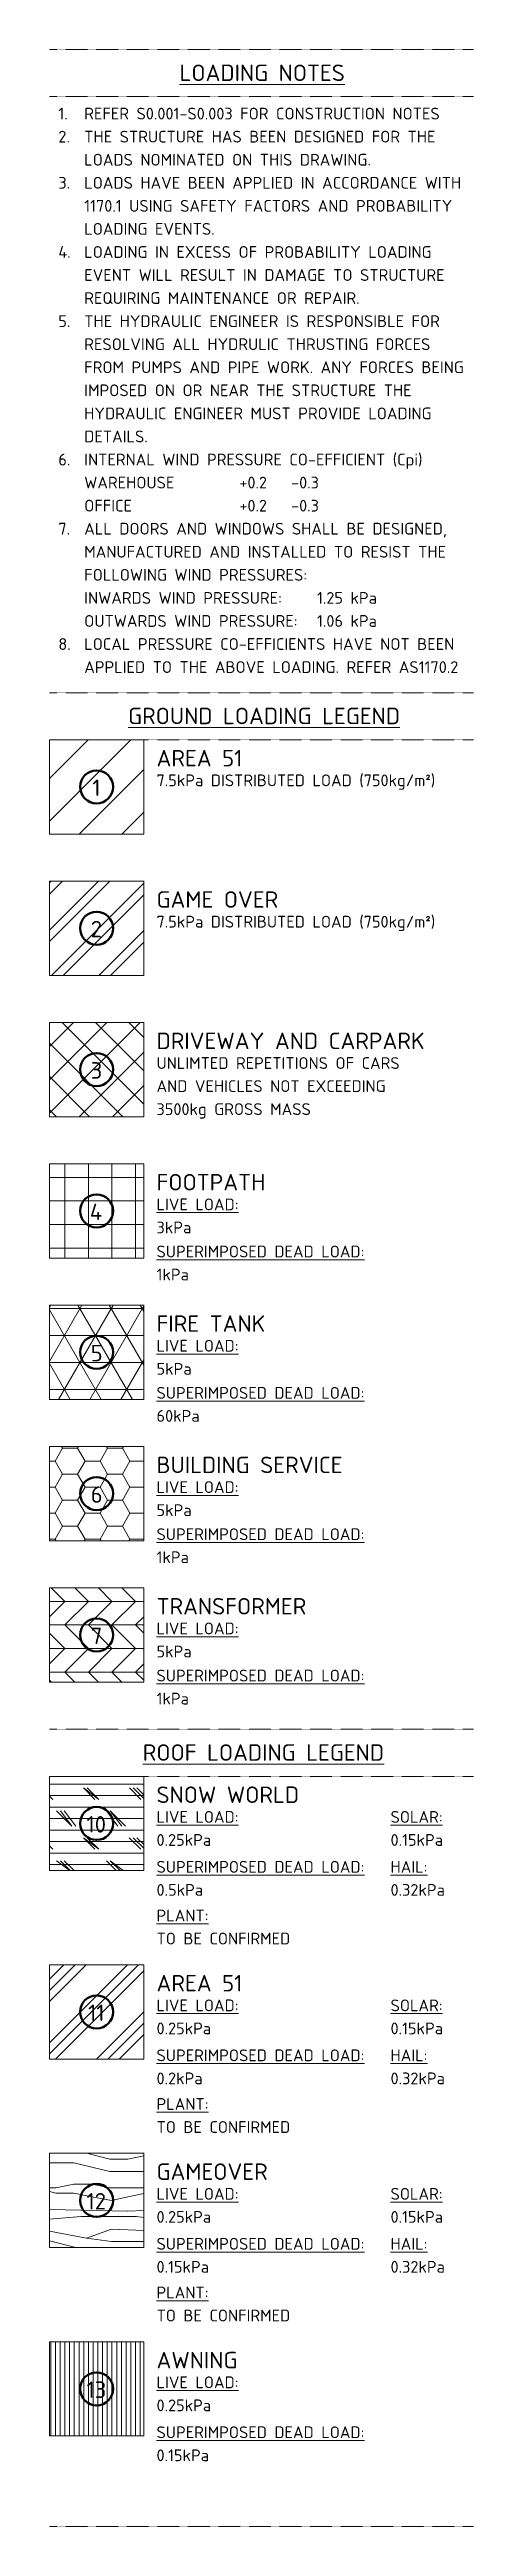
# Model space of a CAD drawing. Header units: millimetres. Extents: x 674 to 609626, y -20132 to 4061356.
# Drawn here: x 674 to 9674, y -20132 to 32438 of the extents above.
import ezdxf

# ---------------------------------------------------------------- set-up
doc = ezdxf.new("R2010")
doc.units = ezdxf.units.MM
doc.linetypes.add('Dash', pattern=[7, 5, -2])
for name, color, linetype, lineweight in [('A-000-T_TEXT', 231, 'Continuous', 13), ('A-010-M_LINE', 90, 'Continuous', 18), ('A-060-M_DETAIL', 3, 'Continuous', 25), ('Z-060-M_DETAIL', 92, 'Continuous', 25), ('Z-200_P_REF_PLANE', 111, 'Dash', 13)]:
    doc.layers.add(name, color=color, linetype=linetype, lineweight=lineweight)
doc.styles.add('ISOCPEUR', font='isocpeur.ttf', dxfattribs={"height": 250})
doc.styles.add('ISOCPEUR_1', font='isocpeur.ttf', dxfattribs={"height": 350})
doc.styles.add('ISOCPEUR_B', font='', dxfattribs={"height": 350})
doc.styles.get('ISOCPEUR_B').set_extended_font_data('ISOCPEUR', bold=True)

msp = doc.modelspace()

# ---------------------------------------------------------------- texts
at = {"layer": 'A-000-T_TEXT', "color": 7, "lineweight": 18, "attachment_point": 1}
for s, insert, char_height, width, style in [('\\LLOADING NOTES', (3434, 32119), 350, 4224.89, 'ISOCPEUR_B'), ('1.', (862, 31203), 250, 665.46, 'ISOCPEUR'), ('REFER S0.001-S0.003 FOR CONSTRUCTION NOTES ', (1411, 31203), 250, 9155.27, 'ISOCPEUR'), ('2.', (862, 30714), 250, 665.46, 'ISOCPEUR'), ('THE STRUCTURE HAS BEEN DESIGNED FOR THE ', (1411, 30714), 250, 8890.71, 'ISOCPEUR'), ('LOADS NOMINATED ON THIS DRAWING.', (1411, 30224), 250, 7038.82, 'ISOCPEUR'), ('3.', (862, 29735), 250, 665.46, 'ISOCPEUR'), ('LOADS HAVE BEEN APPLIED IN ACCORDANCE WITH ', (1411, 29735), 250, 9540.08, 'ISOCPEUR'), ('1170.1 USING SAFETY FACTORS AND PROBABILITY ', (1411, 29245), 250, 9395.78, 'ISOCPEUR'), ('LOADING EVENTS.', (1411, 28756), 250, 3238.82, 'ISOCPEUR'), ('4.', (862, 28266), 250, 665.46, 'ISOCPEUR'), ('LOADING IN EXCESS OF PROBABILITY LOADING ', (1411, 28266), 250, 8754.43, 'ISOCPEUR'), ('EVENT WILL RESULT IN DAMAGE TO STRUCTURE ', (1411, 27777), 250, 9171.3, 'ISOCPEUR'), ('REQUIRING MAINTENANCE OR REPAIR.', (1411, 27288), 250, 6774.26, 'ISOCPEUR'), ('5.', (862, 26798), 250, 665.46, 'ISOCPEUR'), ('THE HYDRAULIC ENGINEER IS RESPONSIBLE FOR ', (1411, 26798), 250, 8978.9, 'ISOCPEUR'), ('RESOLVING ALL HYDRULIC THRUSTING FORCES ', (1411, 26309), 250, 8762.44, 'ISOCPEUR'), ('FROM PUMPS AND PIPE WORK. ANY FORCES BEING ', (1411, 25819), 250, 9548.1, 'ISOCPEUR'), ('IMPOSED ON OR NEAR THE STRUCTURE THE ', (1411, 25330), 250, 8273.41, 'ISOCPEUR'), ('HYDRAULIC ENGINEER MUST PROVIDE LOADING ', (1411, 24840), 250, 8722.36, 'ISOCPEUR'), ('DETAILS.', (1411, 24351), 250, 1603.38, 'ISOCPEUR'), ('6.', (862, 23861), 250, 665.46, 'ISOCPEUR'), ('INTERNAL WIND PRESSURE CO-EFFICIENT (Cpi)', (1411, 23861), 250, 8449.79, 'ISOCPEUR'), ('WAREHOUSE', (1411, 23372), 250, 2244.72, 'ISOCPEUR'), ('^I^I^I', (3263, 23372), 250, 1747.68, 'ISOCPEUR'), ('+0.2', (4705, 23372), 250, 737.55, 'ISOCPEUR'), ('^I', (5314, 23372), 250, 593.25, 'ISOCPEUR'), ('-0.3', (5803, 23372), 250, 737.55, 'ISOCPEUR'), ('OFFICE', (1411, 22882), 250, 1194.51, 'ISOCPEUR'), ('^I^I^I^I^I', (2397, 22882), 250, 2797.89, 'ISOCPEUR'), ('+0.2', (4705, 22882), 250, 737.55, 'ISOCPEUR'), ('^I', (5314, 22882), 250, 593.25, 'ISOCPEUR'), ('-0.3', (5803, 22882), 250, 737.55, 'ISOCPEUR'), ('7.', (862, 22393), 250, 665.46, 'ISOCPEUR'), ('ALL DOORS AND WINDOWS SHALL BE DESIGNED, ', (1411, 22393), 250, 9147.25, 'ISOCPEUR'), ('MANUFACTURED AND INSTALLED TO RESIST THE ', (1411, 21903), 250, 9187.34, 'ISOCPEUR'), ('FOLLOWING WIND PRESSURES: ', (1411, 21414), 250, 5700, 'ISOCPEUR'), ('INWARDS WIND PRESSURE:', (1411, 20924), 250, 4898.31, 'ISOCPEUR'), ('^I^I', (5453, 20924), 250, 1090.29, 'ISOCPEUR'), ('1.25 kPa ', (6352, 20924), 250, 1715.61, 'ISOCPEUR'), ('OUTWARDS WIND PRESSURE: ', (1411, 20435), 250, 5475.53, 'ISOCPEUR'), ('^I', (5929, 20435), 250, 513.08, 'ISOCPEUR'), ('1.06 kPa', (6352, 20435), 250, 1531.22, 'ISOCPEUR'), ('8.', (862, 19945), 250, 665.46, 'ISOCPEUR'), ('APPLIED TO THE ABOVE LOADING. REFER AS1170.2', (1411, 19456), 250, 9355.69, 'ISOCPEUR'), ('LOCAL PRESSURE CO-EFFICIENTS HAVE NOT BEEN ', (1411, 19945), 250, 9435.86, 'ISOCPEUR'), ('\\LGROUND LOADING LEGEND', (2342, 18469), 350, 6862.44, 'ISOCPEUR_B'), ('AREA 51', (2946, 17573), 350, 2180.59, 'ISOCPEUR_1'), ('7.5kPa DISTRIBUTED LOAD (750kg/m²)', (2946, 17052), 250, 7030.8, 'ISOCPEUR'), ('GAME OVER', (2946, 14573), 350, 3038.4, 'ISOCPEUR_1'), ('7.5kPa DISTRIBUTED LOAD (750kg/m²)', (2946, 14052), 250, 7030.8, 'ISOCPEUR'), ('DRIVEWAY AND CARPARK', (2946, 11573), 350, 6774.26, 'ISOCPEUR_1'), ('UNLIMTED REPETITIONS OF CARS ', (2946, 11052), 250, 6197.04, 'ISOCPEUR'), ('AND VEHICLES NOT EXCEEDING ', (2946, 10563), 250, 5868.35, 'ISOCPEUR'), ('3500kg GROSS MASS', (2946, 10074), 250, 3896.2, 'ISOCPEUR'), ('FOOTPATH', (2946, 8573), 350, 2749.79, 'ISOCPEUR_1'), ('\\LLIVE LOAD:', (2946, 8052), 250, 2036.29, 'ISOCPEUR'), ('3kPa', (2946, 7563), 250, 889.87, 'ISOCPEUR'), ('\\LSUPERIMPOSED DEAD LOAD:', (2946, 7052), 250, 5114.77, 'ISOCPEUR'), ('1kPa', (2946, 6563), 250, 825.74, 'ISOCPEUR'), ('FIRE TANK', (2946, 5573), 350, 2741.77, 'ISOCPEUR_1'), ('\\LLIVE LOAD:', (2946, 5052), 250, 2036.29, 'ISOCPEUR'), ('5kPa', (2946, 4563), 250, 889.87, 'ISOCPEUR'), ('\\LSUPERIMPOSED DEAD LOAD:', (2946, 4052), 250, 5114.77, 'ISOCPEUR'), ('60kPa', (2946, 3563), 250, 1106.33, 'ISOCPEUR'), ('BUILDING SERVICE', (2946, 2573), 350, 4625.74, 'ISOCPEUR_1'), ('\\LLIVE LOAD:', (2946, 2052), 250, 2036.29, 'ISOCPEUR'), ('\\LSUPERIMPOSED DEAD LOAD:', (2946, 1052), 250, 5114.77, 'ISOCPEUR'), ('5kPa', (2946, 1563), 250, 889.87, 'ISOCPEUR'), ('1kPa', (2946, 563), 250, 825.74, 'ISOCPEUR'), ('TRANSFORMER', (2946, -427), 350, 3775.95, 'ISOCPEUR_1'), ('\\LLIVE LOAD:', (2946, -948), 250, 2036.29, 'ISOCPEUR'), ('5kPa', (2946, -1437), 250, 889.87, 'ISOCPEUR'), ('\\LSUPERIMPOSED DEAD LOAD:', (2946, -1948), 250, 5114.77, 'ISOCPEUR'), ('1kPa', (2946, -2437), 250, 825.74, 'ISOCPEUR'), ('\\LROOF LOADING LEGEND', (2653, -3531), 350, 6108.86, 'ISOCPEUR_B'), ('SNOW WORLD', (2946, -4427), 350, 3567.51, 'ISOCPEUR_1'), ('\\LLIVE LOAD:', (2946, -4948), 250, 2036.29, 'ISOCPEUR'), ('\\LSOLAR:', (7914, -4948), 250, 1298.73, 'ISOCPEUR'), ('0.25kPa', (2946, -5437), 250, 1410.97, 'ISOCPEUR'), ('0.15kPa', (7914, -5437), 250, 1346.84, 'ISOCPEUR'), ('\\LSUPERIMPOSED DEAD LOAD:', (2946, -6008), 250, 5114.77, 'ISOCPEUR'), ('\\LHAIL:', (7914, -6008), 250, 905.91, 'ISOCPEUR'), ('0.5kPa', (2946, -6497), 250, 1194.51, 'ISOCPEUR'), ('0.32kPa', (7914, -6497), 250, 1410.97, 'ISOCPEUR'), ('\\LPLANT:', (2946, -7041), 250, 1298.73, 'ISOCPEUR'), ('TO BE CONFIRMED', (2946, -7530), 250, 3278.9, 'ISOCPEUR'), ('AREA 51', (2946, -8427), 350, 2180.59, 'ISOCPEUR_1'), ('\\LLIVE LOAD:', (2946, -8948), 250, 2036.29, 'ISOCPEUR'), ('0.25kPa', (2946, -9437), 250, 1410.97, 'ISOCPEUR'), ('\\LSOLAR:', (7914, -8948), 250, 1298.73, 'ISOCPEUR'), ('0.15kPa', (7914, -9437), 250, 1346.84, 'ISOCPEUR'), ('\\LSUPERIMPOSED DEAD LOAD:', (2946, -10008), 250, 5114.77, 'ISOCPEUR'), ('0.2kPa', (2946, -10497), 250, 1194.51, 'ISOCPEUR'), ('\\LHAIL:', (7914, -10008), 250, 905.91, 'ISOCPEUR'), ('0.32kPa', (7914, -10497), 250, 1410.97, 'ISOCPEUR'), ('\\LPLANT:', (2946, -11041), 250, 1298.73, 'ISOCPEUR'), ('TO BE CONFIRMED', (2946, -11530), 250, 3278.9, 'ISOCPEUR'), ('GAMEOVER', (2946, -12427), 350, 2781.86, 'ISOCPEUR_1'), ('\\LLIVE LOAD:', (2946, -12948), 250, 2036.29, 'ISOCPEUR'), ('\\LSOLAR:', (7914, -12948), 250, 1298.73, 'ISOCPEUR'), ('0.25kPa', (2946, -13437), 250, 1410.97, 'ISOCPEUR'), ('0.15kPa', (7914, -13437), 250, 1346.84, 'ISOCPEUR'), ('\\LSUPERIMPOSED DEAD LOAD:', (2946, -14008), 250, 5114.77, 'ISOCPEUR'), ('\\LHAIL:', (7914, -14008), 250, 905.91, 'ISOCPEUR'), ('0.15kPa', (2946, -14497), 250, 1346.84, 'ISOCPEUR'), ('0.32kPa', (7914, -14497), 250, 1410.97, 'ISOCPEUR'), ('\\LPLANT:', (2946, -15041), 250, 1298.73, 'ISOCPEUR'), ('TO BE CONFIRMED', (2946, -15530), 250, 3278.9, 'ISOCPEUR'), ('AWNING', (2946, -16427), 350, 2020.25, 'ISOCPEUR_1'), ('\\LLIVE LOAD:', (2946, -16948), 250, 2036.29, 'ISOCPEUR'), ('0.25kPa', (2946, -17437), 250, 1410.97, 'ISOCPEUR'), ('\\LSUPERIMPOSED DEAD LOAD:', (2946, -18008), 250, 5114.77, 'ISOCPEUR'), ('0.15kPa', (2946, -18497), 250, 1346.84, 'ISOCPEUR')]:
    msp.add_mtext(s, dxfattribs=dict(at, insert=insert, char_height=char_height, width=width, style=style))
at = {"layer": 'A-060-M_DETAIL', "lineweight": 13, "char_height": 350, "attachment_point": 1, "style": 'ISOCPEUR_1'}
for s, insert, width in [('1', (1582, 16945), 216.46), ('2', (1549, 13945), 296.62), ('3', (1549, 10945), 296.62), ('4', (1529, 7945), 344.73), ('5', (1549, 4945), 296.62), ('6', (1549, 1945), 296.62), ('7', (1549, -1055), 296.62), ('10', (1459, -5055), 513.08), ('11', (1492, -9055), 432.91), ('12', (1459, -13055), 513.08), ('13', (1459, -17055), 513.08)]:
    msp.add_mtext(s, dxfattribs=dict(at, insert=insert, width=width))

# ---------------------------------------------------------------- blocks, each defined once
blk = doc.blocks.new('NRP_Load Tag _v2_ - NRP_Load Tag-532938-_0_0_ LOADING PLAN')
at = {"layer": 'A-060-M_DETAIL', "lineweight": 50}
for start, end in [(360, 180), (180, 0)]:
    blk.add_arc((1674, 16788), 350, start, end, dxfattribs=at)

# ---------------------------------------------------------------- hatches: boundary and pattern name
at = {"layer": 'Z-060-M_DETAIL', "lineweight": 18}
h = msp.add_hatch(dxfattribs=at)
h.set_pattern_fill('FP_1', color=240, style=0, pattern_type=2)
h.set_pattern_definition([(45, (0, 0), (-452.548, 452.548), [])])
h.paths.add_polyline_path([(674, 17788), (674, 15788), (2674, 15788), (2674, 17788)])
h = msp.add_hatch(dxfattribs=at)
h.set_pattern_fill('FP_2', color=94, style=0, pattern_type=2)
h.set_pattern_definition([(45, (0, 0), (-502.894, 502.894), []), (45, (0, 762), (-502.894, 502.894), [])])
h.paths.add_polyline_path([(674, 14788), (674, 12788), (2674, 12788), (2674, 14788)])
h = msp.add_hatch(dxfattribs=at)
h.set_pattern_fill('FP_3', color=150, style=0, pattern_type=2)
h.set_pattern_definition([(45, (0, 0), (-353.553, 353.553), []), (135, (0, 0), (-353.553, -353.553), [])])
h.paths.add_polyline_path([(674, 11788), (674, 9788), (2674, 9788), (2674, 11788)])
h = msp.add_hatch(dxfattribs=at)
h.set_pattern_fill('FP_4', color=30, style=0, pattern_type=2)
h.set_pattern_definition([(0, (0, 0), (0, 500), []), (90, (0, 0), (-500, 3e-14), [])])
h.paths.add_polyline_path([(674, 8788), (674, 6788), (2674, 6788), (2674, 8788)])
h = msp.add_hatch(dxfattribs=at)
h.set_pattern_fill('FP_5', color=133, style=0, pattern_type=2)
h.set_pattern_definition([(0, (0, 0), (0, 571.5), []), (60, (0, 0), (-494.934, 285.75), []), (120, (0, 0), (-494.934, -285.75), [])])
h.paths.add_polyline_path([(674, 5788), (674, 3788), (2674, 3788), (2674, 5788)])
h = msp.add_hatch(dxfattribs=at)
h.set_pattern_fill('FP_6', color=190, style=0, pattern_type=2)
h.set_pattern_definition([(0, (0, 0), (476.25, 274.963), [317.5, -635]), (120, (0, 0), (-476.25, 274.963), [317.5, -635]), (60, (0, 0), (6e-05, 549.926), [0, -635, 317.5, 0])])
h.paths.add_polyline_path([(674, 2788), (674, 788), (2674, 788), (2674, 2788)])
h = msp.add_hatch(dxfattribs=at)
h.set_pattern_fill('FP_7', color=12, style=0, pattern_type=2)
h.set_pattern_definition([(0, (0, 0), (0, 499.8), []), (315, (0, 0), (499.8, 0), [706.82, -706.82]), (45, (0, 0), (499.8, 0), [706.82, -706.82])])
h.paths.add_polyline_path([(674, -212), (674, -2212), (2674, -2212), (2674, -212)])
h = msp.add_hatch(dxfattribs=at)
h.set_pattern_fill('FP_8', color=40, style=0, pattern_type=2)
h.set_pattern_definition([(135, (6340, 6909), (8128, -16256), [459.8, -11035]), (143.13, (6339.8, 5933.4), (8127.99, -8128.01), [406.4, -40233.6]), (135, (6340, 4877), (8128, -16256), [459.8, -11035]), (143.13, (6339.8, 3901.4), (8127.99, -8128.01), [406.4, -40233.6]), (135, (6340, 2845), (8128, -16256), [459.8, -11035]), (135, (6340, 1869.4), (8128, -16256), [344.8, -11150]), (126.87, (6339.8, 812.8), (16256.04, -24383.97), [406.4, -40233.6]), (135, (6177, 0), (8128, -16256), [115, -11379.8]), (135, (6258.6, 7965.4), (8128, -16256), [230, -11264.8]), (126.87, (6258.6, 6908.8), (16256.04, -24383.97), [406.4, -40233.6]), (135, (6258.6, 5933.4), (8128, -16256), [344.8, -11150]), (126.87, (6258.6, 4876.8), (16256.04, -24383.97), [406.4, -40233.6]), (135, (6258.6, 3901.4), (8128, -16256), [344.8, -11150]), (126.87, (6258.6, 2844.8), (16256.04, -24383.97), [406.4, -40233.6]), (135, (6258.6, 1869.4), (8128, -16256), [344.8, -11150]), (126.87, (6258.6, 812.8), (16256.04, -24383.97), [406.4, -40233.6]), (153.435, (6177.3, 7965.4), (8128, -8128), [181.8, -17993]), (126.87, (6177.3, 6908.8), (16256.04, -24383.97), [406.4, -40233.6]), (135, (6177, 5933.4), (8128, -16256), [344.8, -11150]), (126.87, (6177.3, 4876.8), (16256.04, -24383.97), [406.4, -40233.6]), (135, (6177, 3901.4), (8128, -16256), [344.8, -11150]), (126.87, (6177.3, 2844.8), (16256.04, -24383.97), [406.4, -40233.6]), (135, (6177, 1869.4), (8128, -16256), [344.8, -11150]), (126.87, (6177.3, 812.8), (16256.04, -24383.97), [406.4, -40233.6]), (0, (0, 244), (0, 8128), []), (0, (0, 488), (0, 8128), []), (0, (0, 731.5), (0, 8128), []), (0, (0, 975), (0, 8128), []), (0, (0, 1219), (0, 8128), []), (0, (0, 1463), (0, 8128), []), (0, (0, 1707), (0, 8128), []), (0, (0, 2032), (0, 8128), []), (0, (0, 2276), (0, 8128), []), (0, (0, 2520), (0, 8128), []), (0, (0, 2763.5), (0, 8128), []), (0, (0, 3007), (0, 8128), []), (0, (0, 3251), (0, 8128), []), (0, (0, 3495), (0, 8128), []), (0, (0, 3739), (0, 8128), []), (0, (0, 4064), (0, 8128), []), (0, (0, 4308), (0, 8128), []), (0, (0, 4552), (0, 8128), []), (0, (0, 4795.5), (0, 8128), []), (0, (0, 5039), (0, 8128), []), (0, (0, 5283), (0, 8128), []), (0, (0, 5527), (0, 8128), []), (0, (0, 5771), (0, 8128), []), (0, (0, 6096), (0, 8128), []), (0, (0, 6340), (0, 8128), []), (0, (0, 6584), (0, 8128), []), (0, (0, 6827.5), (0, 8128), []), (0, (0, 7071), (0, 8128), []), (0, (0, 7315), (0, 8128), []), (0, (0, 7559), (0, 8128), []), (0, (0, 7803), (0, 8128), []), (135, (731.5, 325), (8128, -16256), [345, -11150]), (135, (81, 0), (8128, -16256), [115, -11379.8]), (135, (650, 325), (8128, -16256), [345, -11150]), (135, (569, 325), (8128, -16256), [345, -11150]), (135, (1707, 325), (8128, -16256), [345, -11150]), (153.435, (1138, 0), (8128, -8128), [181.8, -17993]), (143.13, (1706.9, 325.1), (8128, -8128), [406.4, -40233.6]), (153.435, (1056.6, 0), (8128, -8128), [181.8, -17993]), (135, (1625.6, 325), (8128, -16256), [345, -11150]), (153.435, (975.4, 0), (8128, -8128), [181.8, -17993]), (135, (731.5, 1382), (8128, -16256), [345, -11150]), (135, (244, 1869.4), (8128, -16256), [345, -11150]), (126.87, (243.8, 812.8), (16256.04, -24383.97), [406.4, -40233.6]), (135, (162.6, 1869.4), (8128, -16256), [230, -11264.8]), (135, (650, 1382), (8128, -16256), [345, -11150]), (123.69, (162.6, 812.8), (8128, -16256), [293, -29012.9]), (135, (81, 1869.4), (8128, -16256), [115, -11379.8]), (135, (569, 1382), (8128, -16256), [345, -11150]), (116.565, (81.3, 812.8), (8128, -24384), [181.8, -17993]), (135, (1219, 1869.4), (8128, -16256), [345, -11150]), (135, (1707, 1382), (8128, -16256), [345, -11150]), (126.87, (1219.2, 812.8), (16256.04, -24383.97), [406.4, -40233.6]), (135, (1138, 1869.4), (8128, -16256), [345, -11150]), (143.13, (1706.9, 1381.8), (8128, -8128), [406.4, -40233.6]), (126.87, (1138, 812.8), (16256.04, -24383.97), [406.4, -40233.6]), (143.13, (1138, 1869.4), (8128, -8128), [406.4, -40233.6]), (135, (1625.6, 1382), (8128, -16256), [345, -11150]), (135, (1138, 813), (8128, -16256), [459.8, -11035]), (135, (4226.6, 1869.4), (8128, -16256), [345, -11150]), (126.87, (4226.6, 812.8), (16256.04, -24383.97), [406.4, -40233.6]), (135, (4064, 0), (8128, -16256), [115, -11379.8]), (135, (4145, 1869.4), (8128, -16256), [345, -11150]), (126.87, (4145.3, 812.8), (16256.04, -24383.97), [406.4, -40233.6]), (135, (3983, 0), (8128, -16256), [115, -11379.8]), (135, (2763.5, 325), (8128, -16256), [345, -11150]), (135, (2113, 0), (8128, -16256), [115, -11379.8]), (135, (2682, 325), (8128, -16256), [345, -11150]), (135, (2032, 0), (8128, -16256), [115, -11379.8]), (135, (2601, 325), (8128, -16256), [345, -11150]), (135, (1951, 0), (8128, -16256), [115, -11379.8]), (135, (3739, 325), (8128, -16256), [345, -11150]), (153.435, (3170, 0), (8128, -8128), [181.8, -17993]), (143.13, (3738.9, 325.1), (8128, -8128), [406.4, -40233.6]), (153.435, (3088.6, 0), (8128, -8128), [181.8, -17993]), (135, (3657.6, 325), (8128, -16256), [345, -11150]), (153.435, (3007.4, 0), (8128, -8128), [181.8, -17993]), (143.13, (2275.8, 1869.4), (8128, -8128), [406.4, -40233.6]), (135, (2763.5, 1382), (8128, -16256), [345, -11150]), (135, (2276, 813), (8128, -16256), [459.8, -11035]), (135, (2194.6, 1869.4), (8128, -16256), [345, -11150]), (135, (2682, 1382), (8128, -16256), [345, -11150]), (126.87, (2194.6, 812.8), (16256.04, -24383.97), [406.4, -40233.6]), (135, (2113, 1869.4), (8128, -16256), [345, -11150]), (135, (2601, 1382), (8128, -16256), [345, -11150]), (126.87, (2113.3, 812.8), (16256.04, -24383.97), [406.4, -40233.6]), (135, (3251, 1869.4), (8128, -16256), [345, -11150]), (135, (3739, 1382), (8128, -16256), [345, -11150]), (126.87, (3251.2, 812.8), (16256.04, -24383.97), [406.4, -40233.6]), (135, (3170, 1869.4), (8128, -16256), [345, -11150]), (143.13, (3738.9, 1381.8), (8128, -8128), [406.4, -40233.6]), (126.87, (3170, 812.8), (16256.04, -24383.97), [406.4, -40233.6]), (143.13, (3170, 1869.4), (8128, -8128), [406.4, -40233.6]), (135, (3657.6, 1382), (8128, -16256), [345, -11150]), (135, (3170, 813), (8128, -16256), [459.8, -11035]), (153.435, (5202, 0), (8128, -8128), [181.8, -17993]), (153.435, (5120.6, 0), (8128, -8128), [181.8, -17993]), (135, (4795.5, 325), (8128, -16256), [345, -11150]), (135, (4145, 0), (8128, -16256), [115, -11379.8]), (135, (4714, 325), (8128, -16256), [345, -11150]), (135, (4633, 325), (8128, -16256), [345, -11150]), (153.435, (5039.4, 0), (8128, -8128), [181.8, -17993]), (135, (5771, 325), (8128, -16256), [345, -11150]), (143.13, (5770.9, 325.1), (8128, -8128), [406.4, -40233.6]), (135, (6096, 0), (8128, -16256), [115, -11379.8]), (135, (5689.6, 325), (8128, -16256), [345, -11150]), (135, (6015, 0), (8128, -16256), [115, -11379.8]), (135, (5283, 1869.4), (8128, -16256), [344.8, -11150]), (126.87, (5283.2, 812.8), (16256.04, -24383.97), [406.4, -40233.6]), (135, (5202, 1869.4), (8128, -16256), [344.8, -11150]), (126.87, (5202, 812.8), (16256.04, -24383.97), [406.4, -40233.6]), (143.13, (5202, 1869.4), (8127.99, -8128.01), [406.4, -40233.6]), (135, (5202, 813), (8128, -16256), [459.8, -11035]), (143.13, (4307.8, 1869.4), (8128, -8128), [406.4, -40233.6]), (135, (4795.5, 1382), (8128, -16256), [345, -11150]), (126.87, (4307.8, 812.8), (16256.04, -24383.97), [406.4, -40233.6]), (135, (4714, 1382), (8128, -16256), [345, -11150]), (135, (4633, 1382), (8128, -16256), [345, -11150]), (135, (5771, 1382), (8128, -16256), [344.8, -11150]), (143.13, (5770.9, 1381.8), (8127.99, -8128.01), [406.4, -40233.6]), (135, (5689.6, 1382), (8128, -16256), [344.8, -11150]), (126.87, (1219.2, 4876.8), (16256.04, -24383.97), [406.4, -40233.6]), (126.87, (243.8, 4876.8), (16256.04, -24383.97), [406.4, -40233.6]), (126.87, (1138, 4876.8), (16256.04, -24383.97), [406.4, -40233.6]), (123.69, (162.6, 4876.8), (8128, -16256), [293, -29012.9]), (135, (1138, 4877), (8128, -16256), [459.8, -11035]), (135, (731.5, 3414), (8128, -16256), [344.8, -11150]), (135, (731.5, 2357), (8128, -16256), [345, -11150]), (126.87, (243.8, 2844.8), (16256.04, -24383.97), [406.4, -40233.6]), (135, (650, 3414), (8128, -16256), [344.8, -11150]), (123.69, (162.6, 2844.8), (8128, -16256), [293, -29012.9]), (135, (650, 2357), (8128, -16256), [345, -11150]), (135, (569, 3414), (8128, -16256), [344.8, -11150]), (116.565, (81.3, 2844.8), (8128, -24384), [181.8, -17993]), (135, (569, 2357), (8128, -16256), [345, -11150]), (135, (1707, 3414), (8128, -16256), [344.8, -11150]), (126.87, (1219.2, 2844.8), (16256.04, -24383.97), [406.4, -40233.6]), (135, (1707, 2357), (8128, -16256), [345, -11150]), (143.13, (1706.9, 3413.8), (8127.99, -8128.01), [406.4, -40233.6]), (126.87, (1138, 2844.8), (16256.04, -24383.97), [406.4, -40233.6]), (143.13, (1706.9, 2357.1), (8128, -8128), [406.4, -40233.6]), (135, (1625.6, 3414), (8128, -16256), [344.8, -11150]), (135, (1138, 2845), (8128, -16256), [459.8, -11035]), (135, (1625.6, 2357), (8128, -16256), [345, -11150]), (135, (731.5, 4389), (8128, -16256), [344.8, -11150]), (135, (244, 3901.4), (8128, -16256), [344.8, -11150]), (135, (650, 4389), (8128, -16256), [344.8, -11150]), (135, (162.6, 3901.4), (8128, -16256), [230, -11264.8]), (116.565, (81.3, 4876.8), (8128, -24384), [181.8, -17993]), (135, (569, 4389), (8128, -16256), [344.8, -11150]), (135, (81, 3901.4), (8128, -16256), [115, -11379.8]), (135, (1707, 4389), (8128, -16256), [344.8, -11150]), (135, (1219, 3901.4), (8128, -16256), [344.8, -11150]), (143.13, (1706.9, 4389.1), (8127.99, -8128.01), [406.4, -40233.6]), (135, (1138, 3901.4), (8128, -16256), [344.8, -11150]), (135, (1625.6, 4389), (8128, -16256), [344.8, -11150]), (143.13, (1138, 3901.4), (8127.99, -8128.01), [406.4, -40233.6]), (135, (1707, 6421), (8128, -16256), [344.8, -11150]), (135, (731.5, 6421), (8128, -16256), [344.8, -11150]), (143.13, (1706.9, 6421.1), (8127.99, -8128.01), [406.4, -40233.6]), (135, (650, 6421), (8128, -16256), [344.8, -11150]), (135, (1625.6, 6421), (8128, -16256), [344.8, -11150]), (135, (569, 6421), (8128, -16256), [344.8, -11150]), (135, (731.5, 5446), (8128, -16256), [344.8, -11150]), (135, (244, 5933.4), (8128, -16256), [344.8, -11150]), (135, (162.6, 5933.4), (8128, -16256), [230, -11264.8]), (135, (650, 5446), (8128, -16256), [344.8, -11150]), (135, (81, 5933.4), (8128, -16256), [115, -11379.8]), (135, (569, 5446), (8128, -16256), [344.8, -11150]), (135, (1219, 5933.4), (8128, -16256), [344.8, -11150]), (135, (1707, 5446), (8128, -16256), [344.8, -11150]), (135, (1138, 5933.4), (8128, -16256), [344.8, -11150]), (143.13, (1706.9, 5445.8), (8127.99, -8128.01), [406.4, -40233.6]), (143.13, (1138, 5933.4), (8127.99, -8128.01), [406.4, -40233.6]), (135, (1625.6, 5446), (8128, -16256), [344.8, -11150]), (135, (731.5, 7478), (8128, -16256), [344.8, -11150]), (126.87, (243.8, 6908.8), (16256.04, -24383.97), [406.4, -40233.6]), (135, (650, 7478), (8128, -16256), [344.8, -11150]), (123.69, (162.6, 6908.8), (8128, -16256), [293, -29012.9]), (135, (569, 7478), (8128, -16256), [344.8, -11150]), (116.565, (81.3, 6908.8), (8128, -24384), [181.8, -17993]), (135, (1707, 7478), (8128, -16256), [344.8, -11150]), (126.87, (1219.2, 6908.8), (16256.04, -24383.97), [406.4, -40233.6]), (143.13, (1706.9, 7477.8), (8127.99, -8128.01), [406.4, -40233.6]), (126.87, (1138, 6908.8), (16256.04, -24383.97), [406.4, -40233.6]), (135, (1625.6, 7478), (8128, -16256), [344.8, -11150]), (135, (1138, 6909), (8128, -16256), [459.8, -11035]), (126.87, (5283.2, 4876.8), (16256.04, -24383.97), [406.4, -40233.6]), (135, (4308, 4877), (8128, -16256), [459.8, -11035]), (126.87, (3251.2, 4876.8), (16256.04, -24383.97), [406.4, -40233.6]), (135, (2276, 4877), (8128, -16256), [459.8, -11035]), (126.87, (5202, 4876.8), (16256.04, -24383.97), [406.4, -40233.6]), (126.87, (4226.6, 4876.8), (16256.04, -24383.97), [406.4, -40233.6]), (126.87, (3170, 4876.8), (16256.04, -24383.97), [406.4, -40233.6]), (126.87, (2194.6, 4876.8), (16256.04, -24383.97), [406.4, -40233.6]), (135, (5202, 4877), (8128, -16256), [459.8, -11035]), (126.87, (4145.3, 4876.8), (16256.04, -24383.97), [406.4, -40233.6]), (135, (3170, 4877), (8128, -16256), [459.8, -11035]), (126.87, (2113.3, 4876.8), (16256.04, -24383.97), [406.4, -40233.6]), (135, (4226.6, 3901.4), (8128, -16256), [344.8, -11150]), (126.87, (4226.6, 2844.8), (16256.04, -24383.97), [406.4, -40233.6]), (135, (4145, 3901.4), (8128, -16256), [344.8, -11150]), (126.87, (4145.3, 2844.8), (16256.04, -24383.97), [406.4, -40233.6]), (135, (2763.5, 3414), (8128, -16256), [344.8, -11150]), (135, (2276, 2845), (8128, -16256), [459.8, -11035]), (135, (2763.5, 2357), (8128, -16256), [345, -11150]), (135, (2682, 3414), (8128, -16256), [344.8, -11150]), (126.87, (2194.6, 2844.8), (16256.04, -24383.97), [406.4, -40233.6]), (135, (2682, 2357), (8128, -16256), [345, -11150]), (135, (2601, 3414), (8128, -16256), [344.8, -11150]), (126.87, (2113.3, 2844.8), (16256.04, -24383.97), [406.4, -40233.6]), (135, (2601, 2357), (8128, -16256), [345, -11150]), (135, (3739, 3414), (8128, -16256), [344.8, -11150]), (126.87, (3251.2, 2844.8), (16256.04, -24383.97), [406.4, -40233.6]), (135, (3739, 2357), (8128, -16256), [344.8, -11150]), (143.13, (3738.9, 3413.8), (8127.99, -8128.01), [406.4, -40233.6]), (126.87, (3170, 2844.8), (16256.04, -24383.97), [406.4, -40233.6]), (143.13, (3738.9, 2357.1), (8127.99, -8128.01), [406.4, -40233.6]), (135, (3657.6, 3414), (8128, -16256), [344.8, -11150]), (135, (3170, 2845), (8128, -16256), [459.8, -11035]), (135, (3657.6, 2357), (8128, -16256), [344.8, -11150]), (135, (2763.5, 4389), (8128, -16256), [344.8, -11150]), (143.13, (2275.8, 3901.4), (8127.99, -8128.01), [406.4, -40233.6]), (135, (2682, 4389), (8128, -16256), [344.8, -11150]), (135, (2194.6, 3901.4), (8128, -16256), [344.8, -11150]), (135, (2601, 4389), (8128, -16256), [344.8, -11150]), (135, (2113, 3901.4), (8128, -16256), [344.8, -11150]), (135, (3739, 4389), (8128, -16256), [344.8, -11150]), (135, (3251, 3901.4), (8128, -16256), [344.8, -11150]), (143.13, (3738.9, 4389.1), (8127.99, -8128.01), [406.4, -40233.6]), (135, (3170, 3901.4), (8128, -16256), [344.8, -11150]), (135, (3657.6, 4389), (8128, -16256), [344.8, -11150]), (143.13, (3170, 3901.4), (8127.99, -8128.01), [406.4, -40233.6]), (126.87, (5283.2, 2844.8), (16256.04, -24383.97), [406.4, -40233.6]), (126.87, (5202, 2844.8), (16256.04, -24383.97), [406.4, -40233.6]), (135, (5202, 2845), (8128, -16256), [459.8, -11035]), (135, (4795.5, 3414), (8128, -16256), [344.8, -11150]), (135, (4308, 2845), (8128, -16256), [459.8, -11035]), (135, (4795.5, 2357), (8128, -16256), [344.8, -11150]), (135, (4714, 3414), (8128, -16256), [344.8, -11150]), (135, (4714, 2357), (8128, -16256), [344.8, -11150]), (135, (4633, 3414), (8128, -16256), [344.8, -11150]), (135, (4633, 2357), (8128, -16256), [344.8, -11150]), (135, (5771, 3414), (8128, -16256), [344.8, -11150]), (135, (5771, 2357), (8128, -16256), [344.8, -11150]), (143.13, (5770.9, 3413.8), (8127.99, -8128.01), [406.4, -40233.6]), (143.13, (5770.9, 2357.1), (8127.99, -8128.01), [406.4, -40233.6]), (135, (5689.6, 3414), (8128, -16256), [344.8, -11150]), (135, (5689.6, 2357), (8128, -16256), [344.8, -11150]), (135, (5283, 3901.4), (8128, -16256), [344.8, -11150]), (135, (5202, 3901.4), (8128, -16256), [344.8, -11150]), (143.13, (5202, 3901.4), (8127.99, -8128.01), [406.4, -40233.6]), (135, (4795.5, 4389), (8128, -16256), [344.8, -11150]), (143.13, (4307.8, 3901.4), (8127.99, -8128.01), [406.4, -40233.6]), (135, (4714, 4389), (8128, -16256), [344.8, -11150]), (135, (4633, 4389), (8128, -16256), [344.8, -11150]), (135, (5771, 4389), (8128, -16256), [344.8, -11150]), (143.13, (5770.9, 4389.1), (8127.99, -8128.01), [406.4, -40233.6]), (135, (5689.6, 4389), (8128, -16256), [344.8, -11150]), (126.87, (4226.6, 6908.8), (16256.04, -24383.97), [406.4, -40233.6]), (135, (4226.6, 5933.4), (8128, -16256), [344.8, -11150]), (126.87, (4145.3, 6908.8), (16256.04, -24383.97), [406.4, -40233.6]), (135, (4145, 5933.4), (8128, -16256), [344.8, -11150]), (135, (3739, 6421), (8128, -16256), [344.8, -11150]), (135, (2763.5, 6421), (8128, -16256), [344.8, -11150]), (143.13, (3738.9, 6421.1), (8127.99, -8128.01), [406.4, -40233.6]), (135, (2682, 6421), (8128, -16256), [344.8, -11150]), (135, (3657.6, 6421), (8128, -16256), [344.8, -11150]), (135, (2601, 6421), (8128, -16256), [344.8, -11150]), (143.13, (2275.8, 5933.4), (8127.99, -8128.01), [406.4, -40233.6]), (135, (2763.5, 5446), (8128, -16256), [344.8, -11150]), (135, (2194.6, 5933.4), (8128, -16256), [344.8, -11150]), (135, (2682, 5446), (8128, -16256), [344.8, -11150]), (135, (2113, 5933.4), (8128, -16256), [344.8, -11150]), (135, (2601, 5446), (8128, -16256), [344.8, -11150]), (135, (3251, 5933.4), (8128, -16256), [344.8, -11150]), (135, (3739, 5446), (8128, -16256), [344.8, -11150]), (135, (3170, 5933.4), (8128, -16256), [344.8, -11150]), (143.13, (3738.9, 5445.8), (8127.99, -8128.01), [406.4, -40233.6]), (143.13, (3170, 5933.4), (8127.99, -8128.01), [406.4, -40233.6]), (135, (3657.6, 5446), (8128, -16256), [344.8, -11150]), (135, (2763.5, 7478), (8128, -16256), [344.8, -11150]), (135, (2276, 6909), (8128, -16256), [459.8, -11035]), (135, (2682, 7478), (8128, -16256), [344.8, -11150]), (126.87, (2194.6, 6908.8), (16256.04, -24383.97), [406.4, -40233.6]), (135, (2601, 7478), (8128, -16256), [344.8, -11150]), (126.87, (2113.3, 6908.8), (16256.04, -24383.97), [406.4, -40233.6]), (135, (3739, 7478), (8128, -16256), [344.8, -11150]), (126.87, (3251.2, 6908.8), (16256.04, -24383.97), [406.4, -40233.6]), (143.13, (3738.9, 7477.8), (8127.99, -8128.01), [406.4, -40233.6]), (126.87, (3170, 6908.8), (16256.04, -24383.97), [406.4, -40233.6]), (135, (3657.6, 7478), (8128, -16256), [344.8, -11150]), (135, (3170, 6909), (8128, -16256), [459.8, -11035]), (135, (5771, 6421), (8128, -16256), [344.8, -11150]), (135, (4795.5, 6421), (8128, -16256), [344.8, -11150]), (143.13, (5770.9, 6421.1), (8127.99, -8128.01), [406.4, -40233.6]), (135, (4714, 6421), (8128, -16256), [344.8, -11150]), (135, (5689.6, 6421), (8128, -16256), [344.8, -11150]), (135, (4633, 6421), (8128, -16256), [344.8, -11150]), (135, (5283, 5933.4), (8128, -16256), [344.8, -11150]), (135, (5202, 5933.4), (8128, -16256), [344.8, -11150]), (143.13, (5202, 5933.4), (8127.99, -8128.01), [406.4, -40233.6]), (143.13, (4307.8, 5933.4), (8127.99, -8128.01), [406.4, -40233.6]), (135, (4795.5, 5446), (8128, -16256), [344.8, -11150]), (135, (4714, 5446), (8128, -16256), [344.8, -11150]), (135, (4633, 5446), (8128, -16256), [344.8, -11150]), (135, (5771, 5446), (8128, -16256), [344.8, -11150]), (143.13, (5770.9, 5445.8), (8127.99, -8128.01), [406.4, -40233.6]), (135, (5689.6, 5446), (8128, -16256), [344.8, -11150]), (126.87, (5283.2, 6908.8), (16256.04, -24383.97), [406.4, -40233.6]), (126.87, (5202, 6908.8), (16256.04, -24383.97), [406.4, -40233.6]), (135, (5202, 6909), (8128, -16256), [459.8, -11035]), (135, (4795.5, 7478), (8128, -16256), [344.8, -11150]), (135, (4308, 6909), (8128, -16256), [459.8, -11035]), (135, (4714, 7478), (8128, -16256), [344.8, -11150]), (135, (4633, 7478), (8128, -16256), [344.8, -11150]), (135, (5771, 7478), (8128, -16256), [344.8, -11150]), (143.13, (5770.9, 7477.8), (8127.99, -8128.01), [406.4, -40233.6]), (135, (5689.6, 7478), (8128, -16256), [344.8, -11150]), (153.435, (244, 7965.4), (8128, -8128), [181.8, -17993]), (153.435, (162.6, 7965.4), (8128, -8128), [181.8, -17993]), (135, (81, 7965.4), (8128, -16256), [115, -11379.8]), (135, (1219, 7965.4), (8128, -16256), [115, -11379.8]), (135, (1138, 7965.4), (8128, -16256), [115, -11379.8]), (153.435, (1138, 7965.4), (8128, -8128), [181.8, -17993]), (153.435, (2276, 7965.4), (8128, -8128), [181.8, -17993]), (153.435, (2194.6, 7965.4), (8128, -8128), [181.8, -17993]), (153.435, (2113.3, 7965.4), (8128, -8128), [181.8, -17993]), (135, (3251, 7965.4), (8128, -16256), [115, -11379.8]), (135, (3170, 7965.4), (8128, -16256), [115, -11379.8]), (153.435, (3170, 7965.4), (8128, -8128), [181.8, -17993]), (153.435, (5202, 7965.4), (8128, -8128), [181.8, -17993]), (153.435, (4308, 7965.4), (8128, -8128), [181.8, -17993]), (153.435, (4226.6, 7965.4), (8128, -8128), [181.8, -17993]), (153.435, (4145.3, 7965.4), (8128, -8128), [181.8, -17993]), (135, (5283, 7965.4), (8128, -16256), [115, -11379.8]), (135, (5202, 7965.4), (8128, -16256), [115, -11379.8]), (135, (6827.5, 325), (8128, -16256), [345, -11150]), (153.435, (7234, 0), (8128, -8128), [181.8, -17993]), (135, (6746, 325), (8128, -16256), [345, -11150]), (153.435, (7152.6, 0), (8128, -8128), [181.8, -17993]), (135, (6665, 325), (8128, -16256), [345, -11150]), (153.435, (7071.4, 0), (8128, -8128), [181.8, -17993]), (135, (7803, 325), (8128, -16256), [344.8, -11150]), (143.13, (7802.9, 325.1), (8127.99, -8128.01), [406.4, -40233.6]), (135, (8128, 0), (8128, -16256), [115, -11379.8]), (135, (7721.6, 325), (8128, -16256), [344.8, -11150]), (135, (8047, 0), (8128, -16256), [115, -11379.8]), (135, (7315, 1869.4), (8128, -16256), [344.8, -11150]), (126.87, (7315.2, 812.8), (16256.04, -24383.97), [406.4, -40233.6]), (135, (6827.5, 1382), (8128, -16256), [344.8, -11150]), (135, (7234, 1869.4), (8128, -16256), [344.8, -11150]), (135, (6746, 1382), (8128, -16256), [344.8, -11150]), (126.87, (7234, 812.8), (16256.04, -24383.97), [406.4, -40233.6]), (143.13, (7234, 1869.4), (8127.99, -8128.01), [406.4, -40233.6]), (135, (6665, 1382), (8128, -16256), [344.8, -11150]), (135, (7234, 813), (8128, -16256), [459.8, -11035]), (135, (7803, 1382), (8128, -16256), [344.8, -11150]), (135, (8128, 2032), (8128, -16256), [115, -11379.8]), (143.13, (7802.9, 1381.8), (8127.99, -8128.01), [406.4, -40233.6]), (135, (8128, 1056.6), (8128, -16256), [115, -11379.8]), (116.565, (8046.7, 1950.7), (8128, -24384), [181.8, -17993]), (135, (7721.6, 1382), (8128, -16256), [344.8, -11150]), (116.565, (8046.7, 975.4), (8128, -24384), [181.8, -17993]), (126.87, (7315.2, 4876.8), (16256.04, -24383.97), [406.4, -40233.6]), (126.87, (7234, 4876.8), (16256.04, -24383.97), [406.4, -40233.6]), (116.565, (8046.7, 5039.4), (8128, -24384), [181.8, -17993]), (135, (7234, 4877), (8128, -16256), [459.8, -11035]), (126.87, (7315.2, 2844.8), (16256.04, -24383.97), [406.4, -40233.6]), (135, (6827.5, 3414), (8128, -16256), [344.8, -11150]), (135, (6827.5, 2357), (8128, -16256), [344.8, -11150]), (135, (6746, 3414), (8128, -16256), [344.8, -11150]), (126.87, (7234, 2844.8), (16256.04, -24383.97), [406.4, -40233.6]), (135, (6746, 2357), (8128, -16256), [344.8, -11150]), (135, (6665, 3414), (8128, -16256), [344.8, -11150]), (135, (7234, 2845), (8128, -16256), [459.8, -11035]), (135, (6665, 2357), (8128, -16256), [344.8, -11150]), (135, (7803, 3414), (8128, -16256), [344.8, -11150]), (0, (8047, 3170), (0, 8128), [81.3, -8046.7]), (135, (7803, 2357), (8128, -16256), [344.8, -11150]), (143.13, (7802.9, 3413.8), (8127.99, -8128.01), [406.4, -40233.6]), (135, (8128, 3088.6), (8128, -16256), [115, -11379.8]), (143.13, (7802.9, 2357.1), (8127.99, -8128.01), [406.4, -40233.6]), (135, (7721.6, 3414), (8128, -16256), [344.8, -11150]), (116.565, (8046.7, 3007.4), (8128, -24384), [181.8, -17993]), (135, (7721.6, 2357), (8128, -16256), [344.8, -11150]), (135, (7315, 3901.4), (8128, -16256), [344.8, -11150]), (135, (6827.5, 4389), (8128, -16256), [344.8, -11150]), (135, (6746, 4389), (8128, -16256), [344.8, -11150]), (135, (7234, 3901.4), (8128, -16256), [344.8, -11150]), (135, (6665, 4389), (8128, -16256), [344.8, -11150]), (143.13, (7234, 3901.4), (8127.99, -8128.01), [406.4, -40233.6]), (135, (7803, 4389), (8128, -16256), [344.8, -11150]), (0, (8047, 4145), (0, 8128), [81.3, -8046.7]), (143.13, (7802.9, 4389.1), (8127.99, -8128.01), [406.4, -40233.6]), (135, (8128, 4064), (8128, -16256), [115, -11379.8]), (135, (7721.6, 4389), (8128, -16256), [344.8, -11150]), (116.565, (8046.7, 3982.7), (8128, -24384), [181.8, -17993]), (135, (7803, 6421), (8128, -16256), [344.8, -11150]), (135, (6827.5, 6421), (8128, -16256), [344.8, -11150]), (143.13, (7802.9, 6421.1), (8127.99, -8128.01), [406.4, -40233.6]), (135, (6746, 6421), (8128, -16256), [344.8, -11150]), (135, (7721.6, 6421), (8128, -16256), [344.8, -11150]), (135, (6665, 6421), (8128, -16256), [344.8, -11150]), (135, (7315, 5933.4), (8128, -16256), [344.8, -11150]), (135, (6827.5, 5446), (8128, -16256), [344.8, -11150]), (135, (7234, 5933.4), (8128, -16256), [344.8, -11150]), (135, (6746, 5446), (8128, -16256), [344.8, -11150]), (143.13, (7234, 5933.4), (8127.99, -8128.01), [406.4, -40233.6]), (135, (6665, 5446), (8128, -16256), [344.8, -11150]), (135, (7803, 5446), (8128, -16256), [344.8, -11150]), (135, (8128, 6096), (8128, -16256), [115, -11379.8]), (143.13, (7802.9, 5445.8), (8127.99, -8128.01), [406.4, -40233.6]), (135, (8128, 5120.6), (8128, -16256), [115, -11379.8]), (116.565, (8046.7, 6014.7), (8128, -24384), [181.8, -17993]), (135, (7721.6, 5446), (8128, -16256), [344.8, -11150]), (126.87, (7315.2, 6908.8), (16256.04, -24383.97), [406.4, -40233.6]), (135, (6827.5, 7478), (8128, -16256), [344.8, -11150]), (135, (6746, 7478), (8128, -16256), [344.8, -11150]), (126.87, (7234, 6908.8), (16256.04, -24383.97), [406.4, -40233.6]), (135, (6665, 7478), (8128, -16256), [344.8, -11150]), (135, (7234, 6909), (8128, -16256), [459.8, -11035]), (135, (7803, 7478), (8128, -16256), [344.8, -11150]), (143.13, (7802.9, 7477.8), (8127.99, -8128.01), [406.4, -40233.6]), (135, (8128, 7152.6), (8128, -16256), [115, -11379.8]), (135, (7721.6, 7478), (8128, -16256), [344.8, -11150]), (116.565, (8046.7, 7071.4), (8128, -24384), [181.8, -17993]), (135, (7315, 7965.4), (8128, -16256), [115, -11379.8]), (153.435, (6340, 7965.4), (8128, -8128), [181.8, -17993]), (135, (7234, 7965.4), (8128, -16256), [115, -11379.8]), (153.435, (7234, 7965.4), (8128, -8128), [181.8, -17993])])
h.paths.add_polyline_path([(674, -4212), (674, -6212), (2674, -6212), (2674, -4212)])
h = msp.add_hatch(dxfattribs=at)
h.set_pattern_fill('FP_9', color=171, style=0, pattern_type=2)
h.set_pattern_definition([(45, (0, 0), (-673.52, 673.52), []), (45, (238.1, 0), (0, 1347.04), []), (45, (-238.1, 0), (0, 1347.04), [])])
h.paths.add_polyline_path([(674, -8212), (674, -10212), (2674, -10212), (2674, -8212)])
h = msp.add_hatch(dxfattribs=at)
h.set_pattern_fill('FP_10', color=212, style=0, pattern_type=2)
h.set_pattern_definition([(0, (2705, 2971.8), (0, 3810), [762, -3048]), (8.973, (2743.2, 914.4), (22859.9732, 3810.1502), [732.87, -72553.94]), (5.711, (2705.1, 1143), (34289.9675, 3810.244), [765.8, -37524.22]), (344.578, (2705.1, 2286), (41910.0184, -11429.8789), [1146.17, -113470.86]), (353.66, (2781.3, 3543.3), (3810.001, 0.015), [690.02, -33811]), (345.069, (2895.6, 1371.6), (15240.027, -3809.8875), [591.47, -58555.63]), (348.69, (1562.1, 3581.4), (3810, -0.005), [1554.2, -17873.08]), (5.711, (2743.2, 571.5), (34289.967, 3810.244), [382.9, -37907.12]), (0, (2705, 2171.7), (0, 3810), [381, -3429]), (0, (1943, 2629), (0, 3810), [1143, -2667]), (11.31, (2705.1, 3200.4), (15239.993, 3810.017), [388.54, -19038.7]), (2.726, (2324.1, 1790.7), (76200.0214, 3809.5862), [801, -79299.66]), (352.405, (2514.6, 1676.4), (30479.973, -3810.189), [576.56, -57079.2]), (0, (2324, 228.6), (0, 3810), [762, -3048]), (358.831, (1943.1, 38.1), (3810.00117, 0.00933), [1867.29, -184861.58]), (0, (1943, 2895.6), (0, 3810), [381, -3429]), (0, (2324, 3200.4), (0, 3810), [381, -3429]), (0, (609.6, 3543.3), (0, 3810), [571.5, -3238.5]), (350.538, (1638.3, 3733.8), (3810, 0.021), [1158.77, -22016.56]), (0, (419, 3733.8), (0, 3810), [762, -3048]), (0, (0, 304.8), (0, 3810), [419.1, -3390.9]), (0, (1943, 495.3), (0, 3810), [381, -3429]), (0, (0, 609.6), (0, 3810), [800.1, -3009.9]), (5.44, (1943.1, 838.2), (38100.0188, 3809.7806), [803.72, -79568.31]), (0, (1981.2, 1143), (0, 3810), [723.9, -3086.1]), (0, (0, 1219.2), (0, 3810), [419.1, -3390.9]), (358.831, (457.2, 1828.8), (3810.00117, 0.00933), [1867.29, -184861.58]), (0, (800, 2171.7), (0, 3810), [381, -3429]), (0, (419, 2286), (0, 3810), [381, -3429]), (0, (1943, 2286), (0, 3810), [762, -3048]), (0, (1181, 2362.2), (0, 3810), [381, -3429]), (0, (419, 2819.4), (0, 3810), [762, -3048]), (19.654, (1447.8, 1219.2), (41909.948, 15240.1254), [566.4, -56073.32]), (11.31, (800.1, 2286), (15239.993, 3810.017), [388.54, -19038.7]), (11.31, (2324.1, 2095.5), (15239.993, 3810.017), [388.54, -19038.7]), (5.711, (1181.1, 3543.3), (34289.9675, 3810.244), [382.9, -37907.12]), (349.695, (0, 3810), (22859.9864, -3810.0594), [425.97, -42171.12]), (348.69, (419.1, 304.8), (3810, -0.005), [388.54, -19038.7]), (90, (800, 228.6), (-3810, 2e-13), [5, -3805]), (346.608, (0, 2362.2), (64770.1075, -15239.4323), [822.47, -81424.1]), (11.31, (2324.1, 2895.6), (15239.993, 3810.017), [388.54, -19038.7]), (10.305, (2324.1, 495.3), (19049.986, 3810.052), [425.97, -42171.12]), (348.69, (1181.1, 2171.7), (3810, -0.005), [388.54, -19038.7]), (348.69, (1562.1, 2362.2), (3810, -0.005), [388.54, -19038.7]), (341.565, (0, 1981.2), (3810, -0.002), [481.93, -11566.34]), (345.964, (419.1, 3276.6), (3810, 0.02), [1570.9, -14138.12]), (343.301, (1181.1, 3543.3), (26670.026, -7619.883), [1193.33, -38584.23]), (0, (1181, 3733.8), (0, 3810), [457.2, -3352.8]), (345.964, (800.1, 609.6), (3810, 0.02), [1570.9, -14138.12]), (345.964, (419.1, 876.3), (3810, 0.02), [1570.9, -14138.12]), (345.964, (419.1, 1219.2), (3810, 0.02), [1570.9, -14138.12]), (349.695, (0, 2895.6), (22859.9864, -3810.0594), [425.97, -42171.12]), (345.964, (1181.1, 2819.4), (3810, 0.02), [785.45, -14923.6]), (349.695, (0, 1676.4), (22859.9864, -3810.0594), [425.97, -42171.12]), (357.614, (1981.2, 1409.7), (3810, -0.0021), [915.19, -90604.14]), (349.695, (1562.1, 2095.5), (22859.9864, -3810.0594), [425.97, -42171.12]), (12.529, (1981.2, 2019.3), (15239.988, 3810.051), [351.26, -34775.2]), (349.563, (0, 1485.9), (41910.05235, -7619.65143), [1472.16, -145743.76]), (351.87, (1447.8, 1219.2), (3809.998, 0.006), [538.8, -26401.95]), (4.764, (419.1, 1600.2), (41909.9734, 3810.2596), [917.57, -44960.9]), (0, (1333.5, 1676.4), (0, 3810), [1181.1, -2628.9]), (344.745, (0, 3390.9), (15240.005, -3809.967), [434.4, -43006.27]), (350.538, (800.1, 228.6), (3810, 0.02), [1158.77, -22016.56]), (340.017, (0, 1028.7), (11430.0065, -3809.978), [445.95, -44148.95]), (0, (3086, 3276.6), (0, 3810), [190.5, -3619.5]), (0, (3086, 1600.2), (0, 3810), [381, -3429]), (11.31, (3086.1, 228.6), (15239.993, 3810.017), [388.54, -19038.7]), (0, (3124.2, 609.6), (0, 3810), [685.8, -3124.2]), (343.301, (3086.1, 2628.9), (26670.026, -7619.883), [397.77, -39379.78]), (348.021, (3124.2, 1828.8), (72390.07866, -15243.8031), [701.07, -127827.95]), (90, (3086, 228.6), (-3810, 2e-13), [5, -3805]), (0, (3467, 304.8), (0, 3810), [342.9, -3467.1]), (0, (3467, 1028.7), (0, 3810), [342.9, -3467.1]), (0, (3467, 1219.2), (0, 3810), [342.9, -3467.1]), (336.038, (3467.1, 2514.6), (26670.08, -11429.763), [375.24, -37148.88]), (348.516, (3467.1, 2971.8), (19049.98017, -3810.69184), [349.903, -248471.15]), (341.565, (3467.1, 1600.2), (3810, -0.002), [361.45, -11686.8]), (347.471, (3467.1, 3467.1), (19049.988, -3810.065), [351.26, -34775.2])])
h.paths.add_polyline_path([(674, -12212), (674, -14212), (2674, -14212), (2674, -12212)])
h = msp.add_hatch(dxfattribs=at)
h.set_pattern_fill('FP_11', color=30, style=0, pattern_type=2)
h.set_pattern_definition([(90, (0, 0), (-100, 6e-15), [])])
h.paths.add_polyline_path([(674, -16212), (674, -18212), (2674, -18212), (2674, -16212)])

# ---------------------------------------------------------------- linework, layer by layer
at = {"layer": 'A-010-M_LINE'}
for p, q in [((2674, 17788), (674, 17788)), ((674, 17788), (674, 15788)), ((2674, 15788), (2674, 17788)), ((674, 15788), (2674, 15788)), ((2674, 14788), (674, 14788)), ((674, 14788), (674, 12788)), ((2674, 12788), (2674, 14788)), ((674, 12788), (2674, 12788)), ((2674, 11788), (674, 11788)), ((674, 11788), (674, 9788)), ((2674, 9788), (2674, 11788)), ((674, 9788), (2674, 9788)), ((2674, 8788), (674, 8788)), ((674, 8788), (674, 6788)), ((2674, 6788), (2674, 8788)), ((674, 6788), (2674, 6788)), ((2674, 5788), (674, 5788)), ((674, 5788), (674, 3788)), ((2674, 3788), (2674, 5788)), ((674, 3788), (2674, 3788)), ((2674, 2788), (674, 2788)), ((674, 2788), (674, 788)), ((2674, 788), (2674, 2788)), ((674, 788), (2674, 788)), ((2674, -212), (674, -212)), ((674, -212), (674, -2212)), ((2674, -2212), (2674, -212)), ((674, -2212), (2674, -2212)), ((2674, -4212), (674, -4212)), ((674, -4212), (674, -6212)), ((2674, -6212), (2674, -4212)), ((674, -6212), (2674, -6212)), ((2674, -8212), (674, -8212)), ((674, -8212), (674, -10212)), ((2674, -10212), (2674, -8212)), ((674, -10212), (2674, -10212)), ((2674, -12212), (674, -12212)), ((674, -12212), (674, -14212)), ((2674, -14212), (2674, -12212)), ((674, -14212), (2674, -14212)), ((2674, -16212), (674, -16212)), ((674, -16212), (674, -18212)), ((2674, -18212), (2674, -16212)), ((674, -18212), (2674, -18212))]:
    msp.add_line(p, q, dxfattribs=at)
at = {"layer": 'Z-200_P_REF_PLANE'}
for p, q in [((674, 32438), (9674, 32438)), ((674, 31438), (9674, 31438)), ((674, 18788), (9674, 18788)), ((674, 17788), (9674, 17788)), ((674, -3212), (9674, -3212)), ((674, -4212), (9674, -4212)), ((674, -20132), (9674, -20132))]:
    msp.add_line(p, q, dxfattribs=at)

# ---------------------------------------------------------------- block references
at = {"layer": 'A-060-M_DETAIL', "lineweight": 50}
for p in [(0, 0), (0, -3000), (0, -6000), (0, -9000), (0, -12000), (0, -15000), (0, -18000), (0, -22000), (0, -26000), (0, -30000), (0, -34000)]:
    msp.add_blockref('NRP_Load Tag _v2_ - NRP_Load Tag-532938-_0_0_ LOADING PLAN', p, dxfattribs=at)

msp.set_redraw_order([(e.dxf.handle, doc.entitydb.next_handle()) for e in msp.query("TEXT MTEXT ATTDEF DIMENSION ARC_DIMENSION")])  # texts and dimensions are drawn at this point

doc.saveas('drawing.dxf')
